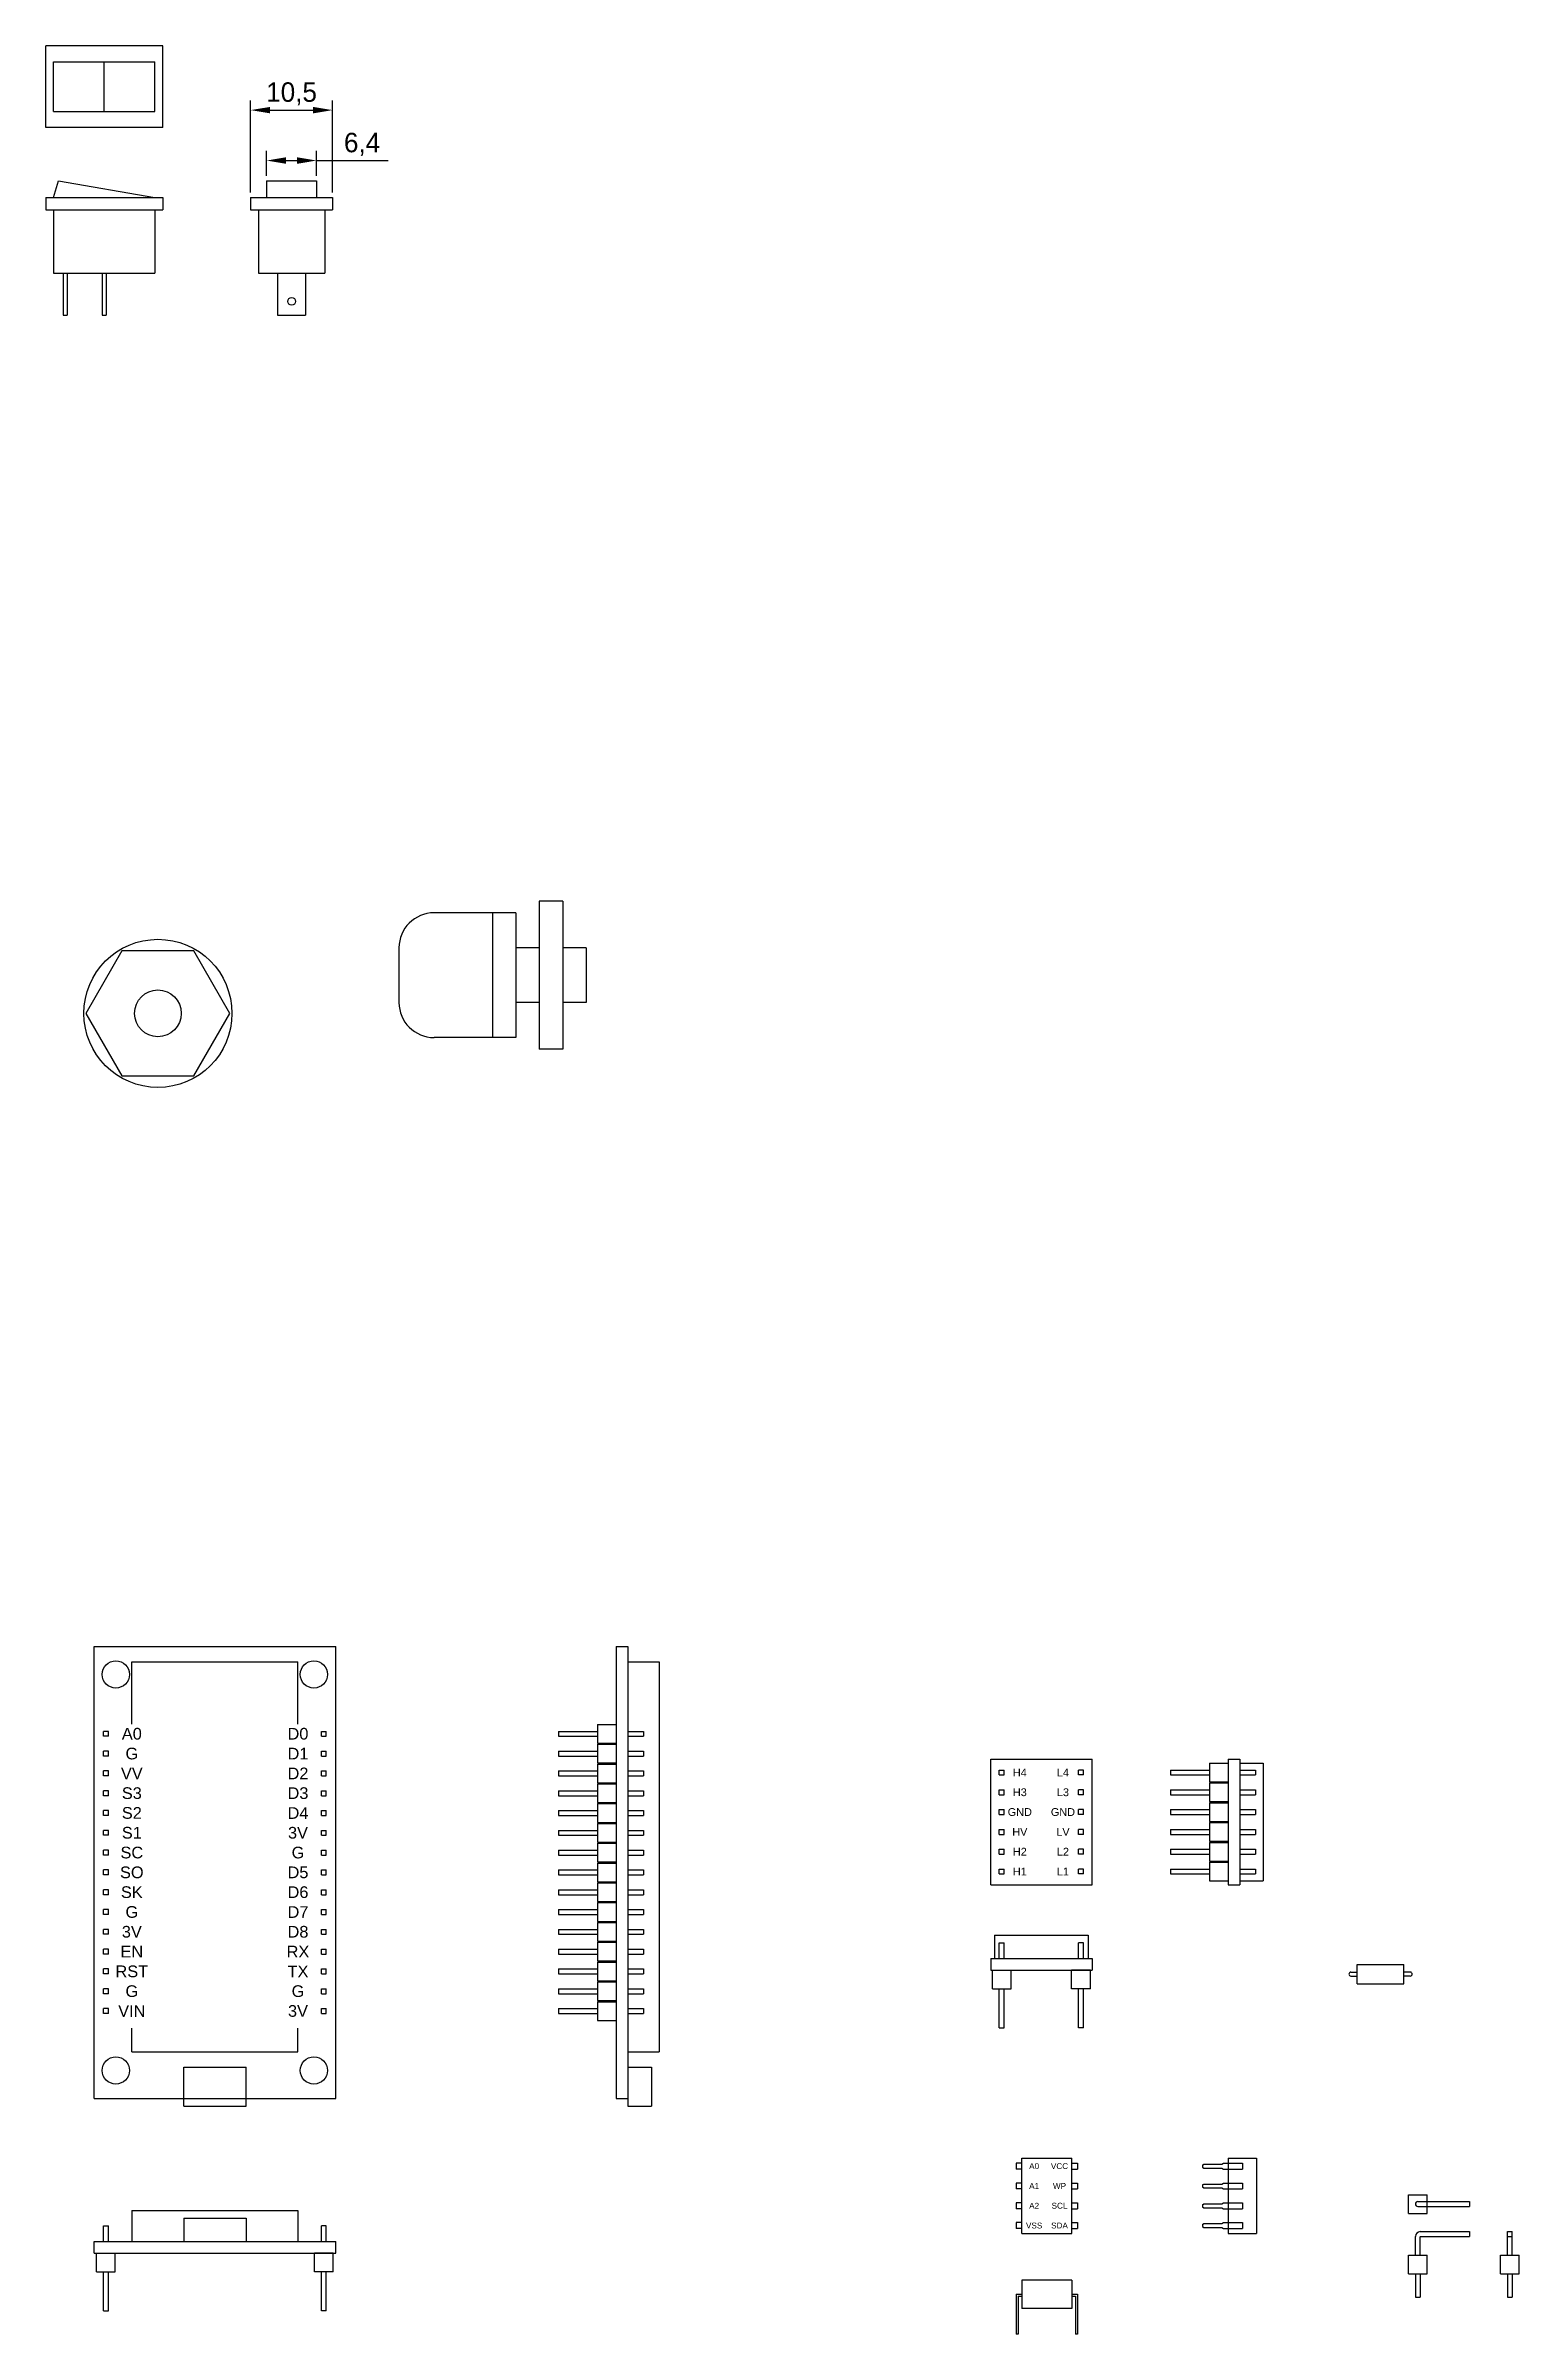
# Model space of a CAD drawing. Header units: millimetres. Extents: x 568 to 6362, y 128 to 2487.
# Drawn here: x 5901.2 to 6090.2, y 2193 to 2486.5 of the extents above; entities that cross this region are included whole.
import ezdxf

# ---------------------------------------------------------------- set-up
doc = ezdxf.new("R2010")
doc.units = ezdxf.units.MM
doc.dimstyles.new('ISO-25', dxfattribs={"dimtxt": 2.5, "dimasz": 2.5, "dimexe": 1.25, "dimexo": 0.625, "dimtad": 1, "dimtxsty": 'Standard', "dimcen": 2.5, "dimadec": 0, "dimazin": 0, "dimtfac": 1, "dimtmove": 0, "dimatfit": 3, "dimfxl": 1, "dimarcsym": 0})

msp = doc.modelspace()

# ---------------------------------------------------------------- texts
at = {"color": 30, "char_height": 1.5, "width": 6, "attachment_point": 5}
for s, insert in [('{\\fArial|b0|i0|c238|p0;A0}', (5912.221, 2269.991)), ('{\\fArial|b0|i0|c238|p0;D0}', (5933.531, 2269.991)), ('{\\fArial|b0|i0|c238|p0;G}', (5912.221, 2267.451)), ('{\\fArial|b0|i0|c238|p0;D1}', (5933.531, 2267.451)), ('{\\fArial|b0|i0|c238|p0;VV}', (5912.221, 2264.911)), ('{\\fArial|b0|i0|c238|p0;D2}', (5933.531, 2264.911)), ('{\\fArial|b0|i0|c238|p0;S3}', (5912.221, 2262.371)), ('{\\fArial|b0|i0|c238|p0;S2}', (5912.221, 2259.831)), ('{\\fArial|b0|i0|c238|p0;D3}', (5933.531, 2262.371)), ('{\\fArial|b0|i0|c238|p0;D4}', (5933.531, 2259.831)), ('{\\fArial|b0|i0|c238|p0;S1}', (5912.221, 2257.291)), ('{\\fArial|b0|i0|c238|p0;3V}', (5933.531, 2257.291)), ('{\\fArial|b0|i0|c238|p0;SC}', (5912.221, 2254.751)), ('{\\fArial|b0|i0|c238|p0;G}', (5933.531, 2254.751)), ('{\\fArial|b0|i0|c238|p0;SO}', (5912.221, 2252.211)), ('{\\fArial|b0|i0|c238|p0;D5}', (5933.531, 2252.211)), ('{\\fArial|b0|i0|c238|p0;SK}', (5912.221, 2249.671)), ('{\\fArial|b0|i0|c238|p0;D6}', (5933.531, 2249.671)), ('{\\fArial|b0|i0|c238|p0;G}', (5912.221, 2247.131)), ('{\\fArial|b0|i0|c238|p0;D7}', (5933.531, 2247.131)), ('{\\fArial|b0|i0|c238|p0;3V}', (5912.221, 2244.591)), ('{\\fArial|b0|i0|c238|p0;D8}', (5933.531, 2244.591)), ('{\\fArial|b0|i0|c238|p0;RST}', (5912.221, 2239.511)), ('{\\fArial|b0|i0|c238|p0;EN}', (5912.221, 2242.051)), ('{\\fArial|b0|i0|c238|p0;TX}', (5933.531, 2239.511)), ('{\\fArial|b0|i0|c238|p0;RX}', (5933.531, 2242.051)), ('{\\fArial|b0|i0|c238|p0;G}', (5912.221, 2236.971)), ('{\\fArial|b0|i0|c238|p0;G}', (5933.531, 2236.971)), ('{\\fArial|b0|i0|c238|p0;VIN}', (5912.221, 2234.431)), ('{\\fArial|b0|i0|c238|p0;3V}', (5933.531, 2234.431))]:
    msp.add_mtext(s, dxfattribs=dict(at, insert=insert))
at = {"color": 40, "char_height": 1, "width": 4, "attachment_point": 5}
for s, insert in [('{\\fArial|b0|i0|c238|p0;H4}', (6026.109, 2265.03)), ('{\\fArial|b0|i0|c238|p0;L4}', (6031.639, 2265.03)), ('{\\fArial|b0|i0|c238|p0;GND}', (6026.109, 2259.95)), ('{\\fArial|b0|i0|c238|p0;H3}', (6026.109, 2262.49)), ('{\\fArial|b0|i0|c238|p0;GND}', (6031.639, 2259.95)), ('{\\fArial|b0|i0|c238|p0;L3}', (6031.639, 2262.49)), ('{\\fArial|b0|i0|c238|p0;HV}', (6026.109, 2257.41)), ('{\\fArial|b0|i0|c238|p0;LV}', (6031.639, 2257.41)), ('{\\fArial|b0|i0|c238|p0;H2}', (6026.109, 2254.87)), ('{\\fArial|b0|i0|c238|p0;L2}', (6031.639, 2254.87)), ('{\\fArial|b0|i0|c238|p0;H1}', (6026.109, 2252.33)), ('{\\fArial|b0|i0|c238|p0;L1}', (6031.639, 2252.33))]:
    msp.add_mtext(s, dxfattribs=dict(at, insert=insert))
at = {"color": 52, "char_height": 0.75, "width": 3.2525, "attachment_point": 5}
for s, insert in [('{\\fArial|b0|i0|c238|p0;A0}', (6027.945, 2214.529)), ('{\\fArial|b0|i0|c238|p0;VCC}', (6031.198, 2214.529)), ('{\\fArial|b0|i0|c238|p0;A1}', (6027.945, 2211.989)), ('{\\fArial|b0|i0|c238|p0;WP}', (6031.198, 2211.989)), ('{\\fArial|b0|i0|c238|p0;A2}', (6027.945, 2209.449)), ('{\\fArial|b0|i0|c238|p0;SCL}', (6031.198, 2209.449)), ('{\\fArial|b0|i0|c238|p0;VSS}', (6027.945, 2206.909)), ('{\\fArial|b0|i0|c238|p0;SDA}', (6031.198, 2206.909))]:
    msp.add_mtext(s, dxfattribs=dict(at, insert=insert))

# ---------------------------------------------------------------- blocks, each defined once
blk = doc.blocks.new('*D180')
at = {"color": 0, "lineweight": -2}
for p, q in [((5927.46, 2467.71), (5927.46, 2479.53)), ((5929.96, 2478.28), (5935.46, 2478.28)), ((5937.96, 2467.71), (5937.96, 2479.53))]:
    blk.add_line(p, q, dxfattribs=at)
at = {"color": 0}
for points in [[(5929.96, 2478.69), (5929.96, 2477.86), (5927.46, 2478.28)], [(5935.46, 2477.86), (5935.46, 2478.69), (5937.96, 2478.28)]]:
    blk.add_solid(points, dxfattribs=at)
at = {"layer": 'Defpoints', "color": 0}
for p in [(5937.96, 2478.28), (5927.46, 2467.08), (5937.96, 2467.08)]:
    blk.add_point(p, dxfattribs=at)
at = {"color": 0, "insert": (5932.71, 2480.36), "char_height": 2.5, "attachment_point": 5}
blk.add_mtext('10,5', dxfattribs=at)
blk = doc.blocks.new('*D181')
at = {"color": 0, "lineweight": -2}
for p, q in [((5929.51, 2469.84), (5929.51, 2473.06)), ((5932.01, 2471.81), (5933.41, 2471.81)), ((5935.91, 2469.84), (5935.91, 2473.06)), ((5935.91, 2471.81), (5945.08, 2471.81))]:
    blk.add_line(p, q, dxfattribs=at)
at = {"color": 0}
for points in [[(5932.01, 2472.23), (5932.01, 2471.39), (5929.51, 2471.81)], [(5933.41, 2471.39), (5933.41, 2472.23), (5935.91, 2471.81)]]:
    blk.add_solid(points, dxfattribs=at)
at = {"layer": 'Defpoints', "color": 0}
for p in [(5935.91, 2471.81), (5929.51, 2469.22), (5935.91, 2469.22)]:
    blk.add_point(p, dxfattribs=at)
at = {"color": 0, "insert": (5941.75, 2473.89), "char_height": 2.5, "attachment_point": 5}
blk.add_mtext('6,4', dxfattribs=at)

# ---------------------------------------------------------------- dimensions: what is measured, and where the dimension line sits
at = {"color": 52}
for base, p1, p2, picture, middle in [((5937.963, 2478.275), (5927.463, 2467.08), (5937.963, 2467.08), '*D180', (5932.713, 2480.359)), ((5935.913, 2471.811), (5929.513, 2469.215), (5935.913, 2469.215), '*D181', (5941.746, 2473.894))]:
    dim = msp.add_linear_dim(base=base, p1=p1, p2=p2, dimstyle='ISO-25', dxfattribs=at)
    dim.commit()
    dim.dimension.update_dxf_attribs({"geometry": picture, "text_midpoint": middle})

# ---------------------------------------------------------------- linework, layer by layer
at = {"color": 52}
for p, q in [((5901.186, 2476.033), (5901.186, 2486.533)), ((5916.186, 2486.533), (5901.186, 2486.533)), ((5916.186, 2476.033), (5916.186, 2486.533)), ((5902.186, 2484.483), (5915.186, 2484.483)), ((5902.186, 2478.083), (5902.186, 2484.483)), ((5908.686, 2478.083), (5908.686, 2484.483)), ((5915.186, 2478.083), (5915.186, 2484.483)), ((5902.186, 2478.083), (5915.186, 2478.083)), ((5916.186, 2476.033), (5901.186, 2476.033)), ((5902.186, 2467.08), (5902.835, 2469.215)), ((5902.835, 2469.215), (5915.186, 2467.08)), ((5929.513, 2469.215), (5935.913, 2469.215)), ((5929.513, 2469.215), (5929.513, 2467.08)), ((5935.913, 2469.215), (5935.913, 2467.08)), ((5901.186, 2467.08), (5916.186, 2467.08)), ((5901.186, 2467.08), (5901.186, 2465.48)), ((5916.186, 2467.08), (5916.186, 2465.48)), ((5927.463, 2467.08), (5937.963, 2467.08)), ((5927.463, 2467.08), (5927.463, 2465.48)), ((5937.963, 2467.08), (5937.963, 2465.48)), ((5901.186, 2465.48), (5916.186, 2465.48)), ((5902.186, 2465.48), (5902.186, 2457.38)), ((5915.186, 2465.48), (5915.186, 2457.38)), ((5927.463, 2465.48), (5937.963, 2465.48)), ((5928.463, 2465.48), (5928.463, 2457.38)), ((5936.963, 2465.48), (5936.963, 2457.38)), ((5902.186, 2457.38), (5915.186, 2457.38)), ((5903.436, 2457.38), (5903.436, 2451.98)), ((5903.936, 2457.38), (5903.936, 2451.98)), ((5908.436, 2457.38), (5908.436, 2451.98)), ((5908.936, 2457.38), (5908.936, 2451.98)), ((5928.463, 2457.38), (5936.963, 2457.38)), ((5930.913, 2457.38), (5930.913, 2451.98)), ((5934.513, 2457.38), (5934.513, 2451.98)), ((5903.436, 2451.98), (5903.936, 2451.98)), ((5908.436, 2451.98), (5908.936, 2451.98)), ((5930.913, 2451.98), (5934.513, 2451.98)), ((6025.637, 2214.904), (6025.637, 2214.154)), ((6026.372, 2214.904), (6025.637, 2214.904)), ((6026.372, 2214.154), (6025.637, 2214.154)), ((6026.372, 2205.889), (6026.372, 2215.549)), ((6026.372, 2215.549), (6032.772, 2215.549)), ((6032.772, 2205.889), (6032.772, 2215.549)), ((6032.772, 2214.904), (6033.507, 2214.904)), ((6032.772, 2214.154), (6033.507, 2214.154)), ((6033.507, 2214.904), (6033.507, 2214.154)), ((6049.526, 2214.654), (6049.726, 2214.779)), ((6049.526, 2214.654), (6049.526, 2214.404)), ((6049.526, 2214.404), (6049.726, 2214.279)), ((6049.726, 2214.779), (6052.026, 2214.779)), ((6049.726, 2214.279), (6052.026, 2214.279)), ((6052.026, 2214.779), (6052.226, 2214.904)), ((6052.026, 2214.279), (6052.226, 2214.154)), ((6052.226, 2214.904), (6054.651, 2214.904)), ((6052.226, 2214.154), (6054.651, 2214.154)), ((6052.826, 2215.549), (6056.476, 2215.549)), ((6052.826, 2215.549), (6052.826, 2205.889)), ((6054.651, 2214.904), (6054.651, 2214.154)), ((6056.476, 2215.549), (6056.476, 2205.889)), ((6025.637, 2212.364), (6025.637, 2211.614)), ((6026.372, 2212.364), (6025.637, 2212.364)), ((6026.372, 2211.614), (6025.637, 2211.614)), ((6032.772, 2212.364), (6033.507, 2212.364)), ((6032.772, 2211.614), (6033.507, 2211.614)), ((6033.507, 2212.364), (6033.507, 2211.614)), ((6049.526, 2212.114), (6049.726, 2212.239)), ((6049.526, 2212.114), (6049.526, 2211.864)), ((6049.526, 2211.864), (6049.726, 2211.739)), ((6049.726, 2212.239), (6052.026, 2212.239)), ((6049.726, 2211.739), (6052.026, 2211.739)), ((6052.026, 2212.239), (6052.226, 2212.364)), ((6052.026, 2211.739), (6052.226, 2211.614)), ((6052.226, 2212.364), (6054.651, 2212.364)), ((6052.226, 2211.614), (6054.651, 2211.614)), ((6054.651, 2212.364), (6054.651, 2211.614)), ((6025.637, 2209.824), (6025.637, 2209.074)), ((6026.372, 2209.824), (6025.637, 2209.824)), ((6026.372, 2209.074), (6025.637, 2209.074)), ((6032.772, 2209.824), (6033.507, 2209.824)), ((6032.772, 2209.074), (6033.507, 2209.074)), ((6033.507, 2209.824), (6033.507, 2209.074)), ((6049.526, 2209.574), (6049.726, 2209.699)), ((6049.526, 2209.574), (6049.526, 2209.324)), ((6049.526, 2209.324), (6049.726, 2209.199)), ((6049.726, 2209.699), (6052.026, 2209.699)), ((6049.726, 2209.199), (6052.026, 2209.199)), ((6052.026, 2209.699), (6052.226, 2209.824)), ((6052.026, 2209.199), (6052.226, 2209.074)), ((6052.226, 2209.824), (6054.651, 2209.824)), ((6052.226, 2209.074), (6054.651, 2209.074)), ((6054.651, 2209.824), (6054.651, 2209.074)), ((6025.637, 2207.284), (6025.637, 2206.534)), ((6026.372, 2207.284), (6025.637, 2207.284)), ((6026.372, 2206.534), (6025.637, 2206.534)), ((6026.372, 2205.889), (6032.772, 2205.889)), ((6032.772, 2207.284), (6033.507, 2207.284)), ((6032.772, 2206.534), (6033.507, 2206.534)), ((6033.507, 2207.284), (6033.507, 2206.534)), ((6049.526, 2207.034), (6049.726, 2207.159)), ((6049.526, 2207.034), (6049.526, 2206.784)), ((6049.526, 2206.784), (6049.726, 2206.659)), ((6049.726, 2207.159), (6052.026, 2207.159)), ((6049.726, 2206.659), (6052.026, 2206.659)), ((6052.026, 2207.159), (6052.226, 2207.284)), ((6052.026, 2206.659), (6052.226, 2206.534)), ((6052.226, 2207.284), (6054.651, 2207.284)), ((6052.226, 2206.534), (6054.651, 2206.534)), ((6052.826, 2205.889), (6056.476, 2205.889)), ((6054.651, 2207.284), (6054.651, 2206.534)), ((6026.372, 2199.92), (6026.372, 2196.27)), ((6032.772, 2199.92), (6026.372, 2199.92)), ((6032.772, 2199.92), (6032.772, 2196.27)), ((6025.637, 2198.095), (6025.637, 2192.97)), ((6025.637, 2198.095), (6026.372, 2198.095)), ((6025.887, 2197.845), (6025.887, 2192.97)), ((6025.887, 2197.845), (6026.372, 2197.845)), ((6032.772, 2196.27), (6026.372, 2196.27)), ((6032.772, 2198.095), (6033.507, 2198.095)), ((6032.772, 2197.845), (6033.257, 2197.845)), ((6033.257, 2197.845), (6033.257, 2192.97)), ((6033.507, 2198.095), (6033.507, 2192.97)), ((6025.887, 2192.97), (6025.637, 2192.97)), ((6033.507, 2192.97), (6033.257, 2192.97))]:
    msp.add_line(p, q, dxfattribs=at)
at = {"color": 221}
for p, q in [((5961.484, 2375.312), (5950.984, 2375.312)), ((5958.484, 2375.312), (5958.484, 2359.312)), ((5961.484, 2375.312), (5961.484, 2359.312)), ((5967.484, 2376.812), (5964.484, 2376.812)), ((5964.484, 2376.812), (5964.484, 2357.812)), ((5967.484, 2376.812), (5967.484, 2357.812)), ((5946.484, 2370.812), (5946.484, 2363.812)), ((5964.484, 2370.812), (5961.484, 2370.812)), ((5970.484, 2370.812), (5967.484, 2370.812)), ((5970.484, 2370.812), (5970.484, 2363.812)), ((5964.484, 2363.812), (5961.484, 2363.812)), ((5970.484, 2363.812), (5967.484, 2363.812)), ((5961.484, 2359.312), (5950.984, 2359.312)), ((5967.484, 2357.812), (5964.484, 2357.812))]:
    msp.add_line(p, q, dxfattribs=at)
at = {"color": 30}
for p, q in [((5907.376, 2223.211), (5907.376, 2281.211)), ((5907.376, 2281.211), (5938.376, 2281.211)), ((5938.376, 2223.211), (5938.376, 2281.211)), ((5974.354, 2281.211), (5975.854, 2281.211)), ((5974.354, 2281.211), (5974.354, 2223.211)), ((5975.854, 2281.211), (5975.854, 2223.211)), ((5912.221, 2279.211), (5933.531, 2279.211)), ((5912.221, 2271.211), (5912.221, 2279.211)), ((5933.531, 2271.211), (5933.531, 2279.211)), ((5975.854, 2279.211), (5979.854, 2279.211)), ((5979.854, 2279.211), (5979.854, 2229.211)), ((5909.221, 2270.306), (5908.591, 2270.306)), ((5908.591, 2269.676), (5908.591, 2270.306)), ((5909.221, 2269.676), (5908.591, 2269.676)), ((5909.221, 2269.676), (5909.221, 2270.306)), ((5936.531, 2269.676), (5936.531, 2270.306)), ((5936.531, 2270.306), (5937.161, 2270.306)), ((5936.531, 2269.676), (5937.161, 2269.676)), ((5937.161, 2269.676), (5937.161, 2270.306)), ((5966.954, 2270.306), (5966.954, 2269.676)), ((5966.954, 2270.306), (5971.954, 2270.306)), ((5966.954, 2269.676), (5971.954, 2269.676)), ((5971.954, 2271.191), (5971.954, 2268.791)), ((5971.954, 2271.191), (5974.354, 2271.191)), ((5975.854, 2270.306), (5977.854, 2270.306)), ((5975.854, 2269.676), (5977.854, 2269.676)), ((5977.854, 2270.306), (5977.854, 2269.676)), ((5909.221, 2267.766), (5908.591, 2267.766)), ((5908.591, 2267.136), (5908.591, 2267.766)), ((5909.221, 2267.136), (5908.591, 2267.136)), ((5909.221, 2267.136), (5909.221, 2267.766)), ((5936.531, 2267.136), (5936.531, 2267.766)), ((5936.531, 2267.766), (5937.161, 2267.766)), ((5936.531, 2267.136), (5937.161, 2267.136)), ((5937.161, 2267.136), (5937.161, 2267.766)), ((5966.954, 2267.766), (5966.954, 2267.136)), ((5966.954, 2267.766), (5971.954, 2267.766)), ((5966.954, 2267.136), (5971.954, 2267.136)), ((5971.954, 2268.791), (5974.354, 2268.791)), ((5971.954, 2268.651), (5971.954, 2266.251)), ((5971.954, 2268.651), (5974.354, 2268.651)), ((5975.854, 2267.766), (5977.854, 2267.766)), ((5975.854, 2267.136), (5977.854, 2267.136)), ((5977.854, 2267.766), (5977.854, 2267.136)), ((5909.221, 2265.226), (5908.591, 2265.226)), ((5908.591, 2264.596), (5908.591, 2265.226)), ((5909.221, 2264.596), (5908.591, 2264.596)), ((5909.221, 2264.596), (5909.221, 2265.226)), ((5936.531, 2264.596), (5936.531, 2265.226)), ((5936.531, 2265.226), (5937.161, 2265.226)), ((5936.531, 2264.596), (5937.161, 2264.596)), ((5937.161, 2264.596), (5937.161, 2265.226)), ((5966.954, 2265.226), (5966.954, 2264.596)), ((5966.954, 2265.226), (5971.954, 2265.226)), ((5966.954, 2264.596), (5971.954, 2264.596)), ((5971.954, 2266.251), (5974.354, 2266.251)), ((5971.954, 2266.111), (5971.954, 2263.711)), ((5971.954, 2266.111), (5974.354, 2266.111)), ((5971.954, 2263.711), (5974.354, 2263.711)), ((5971.954, 2263.571), (5971.954, 2261.171)), ((5971.954, 2263.571), (5974.354, 2263.571)), ((5975.854, 2265.226), (5977.854, 2265.226)), ((5975.854, 2264.596), (5977.854, 2264.596)), ((5977.854, 2265.226), (5977.854, 2264.596)), ((5909.221, 2262.686), (5908.591, 2262.686)), ((5908.591, 2262.056), (5908.591, 2262.686)), ((5909.221, 2262.056), (5908.591, 2262.056)), ((5909.221, 2262.056), (5909.221, 2262.686)), ((5936.531, 2262.056), (5936.531, 2262.686)), ((5936.531, 2262.686), (5937.161, 2262.686)), ((5936.531, 2262.056), (5937.161, 2262.056)), ((5937.161, 2262.056), (5937.161, 2262.686)), ((5966.954, 2262.686), (5966.954, 2262.056)), ((5966.954, 2262.686), (5971.954, 2262.686)), ((5966.954, 2262.056), (5971.954, 2262.056)), ((5971.954, 2261.171), (5974.354, 2261.171)), ((5971.954, 2261.031), (5971.954, 2258.631)), ((5971.954, 2261.031), (5974.354, 2261.031)), ((5975.854, 2262.686), (5977.854, 2262.686)), ((5975.854, 2262.056), (5977.854, 2262.056)), ((5977.854, 2262.686), (5977.854, 2262.056)), ((5909.221, 2260.146), (5908.591, 2260.146)), ((5908.591, 2259.516), (5908.591, 2260.146)), ((5909.221, 2259.516), (5908.591, 2259.516)), ((5909.221, 2257.606), (5908.591, 2257.606)), ((5908.591, 2256.976), (5908.591, 2257.606)), ((5909.221, 2259.516), (5909.221, 2260.146)), ((5909.221, 2256.976), (5909.221, 2257.606)), ((5936.531, 2259.516), (5936.531, 2260.146)), ((5936.531, 2260.146), (5937.161, 2260.146)), ((5936.531, 2259.516), (5937.161, 2259.516)), ((5936.531, 2256.976), (5936.531, 2257.606)), ((5936.531, 2257.606), (5937.161, 2257.606)), ((5937.161, 2259.516), (5937.161, 2260.146)), ((5937.161, 2256.976), (5937.161, 2257.606)), ((5966.954, 2260.146), (5966.954, 2259.516)), ((5966.954, 2260.146), (5971.954, 2260.146)), ((5966.954, 2259.516), (5971.954, 2259.516)), ((5966.954, 2257.606), (5966.954, 2256.976)), ((5966.954, 2257.606), (5971.954, 2257.606)), ((5971.954, 2258.631), (5974.354, 2258.631)), ((5971.954, 2258.491), (5971.954, 2256.091)), ((5971.954, 2258.491), (5974.354, 2258.491)), ((5975.854, 2260.146), (5977.854, 2260.146)), ((5975.854, 2259.516), (5977.854, 2259.516)), ((5975.854, 2257.606), (5977.854, 2257.606)), ((5977.854, 2260.146), (5977.854, 2259.516)), ((5977.854, 2257.606), (5977.854, 2256.976)), ((5909.221, 2256.976), (5908.591, 2256.976)), ((5909.221, 2255.066), (5908.591, 2255.066)), ((5908.591, 2254.436), (5908.591, 2255.066)), ((5909.221, 2254.436), (5909.221, 2255.066)), ((5936.531, 2256.976), (5937.161, 2256.976)), ((5936.531, 2254.436), (5936.531, 2255.066)), ((5936.531, 2255.066), (5937.161, 2255.066)), ((5937.161, 2254.436), (5937.161, 2255.066)), ((5966.954, 2256.976), (5971.954, 2256.976)), ((5966.954, 2255.066), (5966.954, 2254.436)), ((5966.954, 2255.066), (5971.954, 2255.066)), ((5971.954, 2256.091), (5974.354, 2256.091)), ((5971.954, 2255.951), (5971.954, 2253.551)), ((5971.954, 2255.951), (5974.354, 2255.951)), ((5975.854, 2256.976), (5977.854, 2256.976)), ((5975.854, 2255.066), (5977.854, 2255.066)), ((5977.854, 2255.066), (5977.854, 2254.436)), ((5909.221, 2254.436), (5908.591, 2254.436)), ((5909.221, 2252.526), (5908.591, 2252.526)), ((5908.591, 2251.896), (5908.591, 2252.526)), ((5909.221, 2251.896), (5908.591, 2251.896)), ((5909.221, 2251.896), (5909.221, 2252.526)), ((5936.531, 2254.436), (5937.161, 2254.436)), ((5936.531, 2251.896), (5936.531, 2252.526)), ((5936.531, 2252.526), (5937.161, 2252.526)), ((5936.531, 2251.896), (5937.161, 2251.896)), ((5937.161, 2251.896), (5937.161, 2252.526)), ((5966.954, 2254.436), (5971.954, 2254.436)), ((5966.954, 2252.526), (5966.954, 2251.896)), ((5966.954, 2252.526), (5971.954, 2252.526)), ((5966.954, 2251.896), (5971.954, 2251.896)), ((5971.954, 2253.551), (5974.354, 2253.551)), ((5971.954, 2253.411), (5971.954, 2251.011)), ((5971.954, 2253.411), (5974.354, 2253.411)), ((5975.854, 2254.436), (5977.854, 2254.436)), ((5975.854, 2252.526), (5977.854, 2252.526)), ((5975.854, 2251.896), (5977.854, 2251.896)), ((5977.854, 2252.526), (5977.854, 2251.896)), ((5909.221, 2249.986), (5908.591, 2249.986)), ((5908.591, 2249.356), (5908.591, 2249.986)), ((5909.221, 2249.356), (5908.591, 2249.356)), ((5909.221, 2249.356), (5909.221, 2249.986)), ((5936.531, 2249.356), (5936.531, 2249.986)), ((5936.531, 2249.986), (5937.161, 2249.986)), ((5936.531, 2249.356), (5937.161, 2249.356)), ((5937.161, 2249.356), (5937.161, 2249.986)), ((5966.954, 2249.986), (5966.954, 2249.356)), ((5966.954, 2249.986), (5971.954, 2249.986)), ((5966.954, 2249.356), (5971.954, 2249.356)), ((5971.954, 2251.011), (5974.354, 2251.011)), ((5971.954, 2250.871), (5971.954, 2248.471)), ((5971.954, 2250.871), (5974.354, 2250.871)), ((5975.854, 2249.986), (5977.854, 2249.986)), ((5975.854, 2249.356), (5977.854, 2249.356)), ((5977.854, 2249.986), (5977.854, 2249.356)), ((5909.221, 2247.446), (5908.591, 2247.446)), ((5908.591, 2246.816), (5908.591, 2247.446)), ((5909.221, 2246.816), (5908.591, 2246.816)), ((5909.221, 2246.816), (5909.221, 2247.446)), ((5936.531, 2246.816), (5936.531, 2247.446)), ((5936.531, 2247.446), (5937.161, 2247.446)), ((5936.531, 2246.816), (5937.161, 2246.816)), ((5937.161, 2246.816), (5937.161, 2247.446)), ((5966.954, 2247.446), (5966.954, 2246.816)), ((5966.954, 2247.446), (5971.954, 2247.446)), ((5966.954, 2246.816), (5971.954, 2246.816)), ((5971.954, 2248.471), (5974.354, 2248.471)), ((5971.954, 2248.331), (5971.954, 2245.931)), ((5971.954, 2248.331), (5974.354, 2248.331)), ((5971.954, 2245.931), (5974.354, 2245.931)), ((5971.954, 2245.791), (5971.954, 2243.391)), ((5971.954, 2245.791), (5974.354, 2245.791)), ((5975.854, 2247.446), (5977.854, 2247.446)), ((5975.854, 2246.816), (5977.854, 2246.816)), ((5977.854, 2247.446), (5977.854, 2246.816)), ((5909.221, 2244.906), (5908.591, 2244.906)), ((5908.591, 2244.276), (5908.591, 2244.906)), ((5909.221, 2244.276), (5908.591, 2244.276)), ((5909.221, 2244.276), (5909.221, 2244.906)), ((5936.531, 2244.276), (5936.531, 2244.906)), ((5936.531, 2244.906), (5937.161, 2244.906)), ((5936.531, 2244.276), (5937.161, 2244.276)), ((5937.161, 2244.276), (5937.161, 2244.906)), ((5966.954, 2244.906), (5966.954, 2244.276)), ((5966.954, 2244.906), (5971.954, 2244.906)), ((5966.954, 2244.276), (5971.954, 2244.276)), ((5971.954, 2243.391), (5974.354, 2243.391)), ((5971.954, 2243.251), (5971.954, 2240.851)), ((5971.954, 2243.251), (5974.354, 2243.251)), ((5975.854, 2244.906), (5977.854, 2244.906)), ((5975.854, 2244.276), (5977.854, 2244.276)), ((5977.854, 2244.906), (5977.854, 2244.276)), ((5909.221, 2242.366), (5908.591, 2242.366)), ((5908.591, 2241.736), (5908.591, 2242.366)), ((5909.221, 2241.736), (5908.591, 2241.736)), ((5909.221, 2241.736), (5909.221, 2242.366)), ((5936.531, 2241.736), (5936.531, 2242.366)), ((5936.531, 2242.366), (5937.161, 2242.366)), ((5936.531, 2241.736), (5937.161, 2241.736)), ((5937.161, 2241.736), (5937.161, 2242.366)), ((5966.954, 2242.366), (5966.954, 2241.736)), ((5966.954, 2242.366), (5971.954, 2242.366)), ((5966.954, 2241.736), (5971.954, 2241.736)), ((5971.954, 2240.851), (5974.354, 2240.851)), ((5971.954, 2240.711), (5971.954, 2238.311)), ((5971.954, 2240.711), (5974.354, 2240.711)), ((5975.854, 2242.366), (5977.854, 2242.366)), ((5975.854, 2241.736), (5977.854, 2241.736)), ((5977.854, 2242.366), (5977.854, 2241.736)), ((5909.221, 2239.826), (5908.591, 2239.826)), ((5908.591, 2239.196), (5908.591, 2239.826)), ((5909.221, 2239.196), (5908.591, 2239.196)), ((5909.221, 2237.286), (5908.591, 2237.286)), ((5908.591, 2236.656), (5908.591, 2237.286)), ((5909.221, 2239.196), (5909.221, 2239.826)), ((5909.221, 2236.656), (5909.221, 2237.286)), ((5936.531, 2239.196), (5936.531, 2239.826)), ((5936.531, 2239.826), (5937.161, 2239.826)), ((5936.531, 2239.196), (5937.161, 2239.196)), ((5936.531, 2236.656), (5936.531, 2237.286)), ((5936.531, 2237.286), (5937.161, 2237.286)), ((5937.161, 2239.196), (5937.161, 2239.826)), ((5937.161, 2236.656), (5937.161, 2237.286)), ((5966.954, 2239.826), (5966.954, 2239.196)), ((5966.954, 2239.826), (5971.954, 2239.826)), ((5966.954, 2239.196), (5971.954, 2239.196)), ((5966.954, 2237.286), (5966.954, 2236.656)), ((5966.954, 2237.286), (5971.954, 2237.286)), ((5971.954, 2238.311), (5974.354, 2238.311)), ((5971.954, 2238.171), (5971.954, 2235.771)), ((5971.954, 2238.171), (5974.354, 2238.171)), ((5975.854, 2239.826), (5977.854, 2239.826)), ((5975.854, 2239.196), (5977.854, 2239.196)), ((5975.854, 2237.286), (5977.854, 2237.286)), ((5977.854, 2239.826), (5977.854, 2239.196)), ((5977.854, 2237.286), (5977.854, 2236.656)), ((5909.221, 2236.656), (5908.591, 2236.656)), ((5909.221, 2234.746), (5908.591, 2234.746)), ((5908.591, 2234.116), (5908.591, 2234.746)), ((5909.221, 2234.116), (5908.591, 2234.116)), ((5909.221, 2234.116), (5909.221, 2234.746)), ((5936.531, 2236.656), (5937.161, 2236.656)), ((5936.531, 2234.116), (5936.531, 2234.746)), ((5936.531, 2234.746), (5937.161, 2234.746)), ((5936.531, 2234.116), (5937.161, 2234.116)), ((5937.161, 2234.116), (5937.161, 2234.746)), ((5966.954, 2236.656), (5971.954, 2236.656)), ((5966.954, 2234.746), (5966.954, 2234.116)), ((5966.954, 2234.746), (5971.954, 2234.746)), ((5966.954, 2234.116), (5971.954, 2234.116)), ((5971.954, 2235.771), (5974.354, 2235.771)), ((5971.954, 2235.631), (5971.954, 2233.231)), ((5971.954, 2235.631), (5974.354, 2235.631)), ((5975.854, 2236.656), (5977.854, 2236.656)), ((5975.854, 2234.746), (5977.854, 2234.746)), ((5975.854, 2234.116), (5977.854, 2234.116)), ((5977.854, 2234.746), (5977.854, 2234.116)), ((5912.221, 2229.211), (5912.221, 2232.211)), ((5933.531, 2229.211), (5933.531, 2232.211)), ((5971.954, 2233.231), (5974.354, 2233.231)), ((5912.221, 2229.211), (5933.531, 2229.211)), ((5975.854, 2229.211), (5979.854, 2229.211)), ((5918.876, 2222.211), (5918.876, 2227.211)), ((5918.876, 2227.211), (5926.876, 2227.211)), ((5926.876, 2222.211), (5926.876, 2227.211)), ((5975.854, 2227.211), (5978.854, 2227.211)), ((5975.854, 2227.211), (5975.854, 2222.211)), ((5978.854, 2227.211), (5978.854, 2222.211)), ((5907.376, 2223.211), (5938.376, 2223.211)), ((5974.354, 2223.211), (5975.854, 2223.211)), ((5918.876, 2222.211), (5926.876, 2222.211)), ((5975.854, 2222.211), (5978.854, 2222.211)), ((5912.221, 2208.859), (5933.531, 2208.859)), ((5912.221, 2208.859), (5912.221, 2204.859)), ((5918.876, 2207.859), (5918.876, 2204.859)), ((5918.876, 2207.859), (5926.876, 2207.859)), ((5926.876, 2207.859), (5926.876, 2204.859)), ((5933.531, 2208.859), (5933.531, 2204.859)), ((5907.376, 2204.859), (5938.376, 2204.859)), ((5907.376, 2203.359), (5907.376, 2204.859)), ((5908.591, 2206.859), (5909.221, 2206.859)), ((5908.591, 2204.859), (5908.591, 2206.859)), ((5909.221, 2204.859), (5909.221, 2206.859)), ((5937.161, 2206.859), (5936.531, 2206.859)), ((5936.531, 2204.859), (5936.531, 2206.859)), ((5937.161, 2204.859), (5937.161, 2206.859)), ((5938.376, 2203.359), (5938.376, 2204.859)), ((5907.376, 2203.359), (5938.376, 2203.359)), ((5907.706, 2200.959), (5907.706, 2203.359)), ((5907.706, 2203.359), (5910.106, 2203.359)), ((5910.106, 2200.959), (5910.106, 2203.359)), ((5935.646, 2200.959), (5935.646, 2203.359)), ((5938.046, 2203.359), (5935.646, 2203.359)), ((5938.046, 2200.959), (5938.046, 2203.359)), ((5907.706, 2200.959), (5910.106, 2200.959)), ((5908.591, 2195.959), (5908.591, 2200.959)), ((5909.221, 2195.959), (5909.221, 2200.959)), ((5938.046, 2200.959), (5935.646, 2200.959)), ((5936.531, 2195.959), (5936.531, 2200.959)), ((5937.161, 2195.959), (5937.161, 2200.959)), ((5908.591, 2195.959), (5909.221, 2195.959)), ((5937.161, 2195.959), (5936.531, 2195.959))]:
    msp.add_line(p, q, dxfattribs=at)
at = {"color": 40}
for p, q in [((6022.374, 2250.63), (6022.374, 2266.73)), ((6022.374, 2266.73), (6035.374, 2266.73)), ((6035.374, 2250.63), (6035.374, 2266.73)), ((6052.826, 2266.73), (6052.826, 2250.63)), ((6052.826, 2266.73), (6054.326, 2266.73)), ((6054.326, 2266.73), (6054.326, 2250.63)), ((6023.479, 2264.715), (6023.479, 2265.345)), ((6023.479, 2265.345), (6024.109, 2265.345)), ((6023.479, 2264.715), (6024.109, 2264.715)), ((6024.109, 2264.715), (6024.109, 2265.345)), ((6034.269, 2265.345), (6033.639, 2265.345)), ((6033.639, 2264.715), (6033.639, 2265.345)), ((6034.269, 2264.715), (6033.639, 2264.715)), ((6034.269, 2264.715), (6034.269, 2265.345)), ((6045.426, 2265.345), (6045.426, 2264.715)), ((6045.426, 2265.345), (6050.426, 2265.345)), ((6045.426, 2264.715), (6050.426, 2264.715)), ((6050.426, 2266.23), (6050.426, 2263.83)), ((6050.426, 2266.23), (6052.826, 2266.23)), ((6050.426, 2263.83), (6052.826, 2263.83)), ((6050.426, 2263.69), (6050.426, 2261.29)), ((6050.426, 2263.69), (6052.826, 2263.69)), ((6054.326, 2266.23), (6057.326, 2266.23)), ((6054.326, 2265.345), (6056.326, 2265.345)), ((6054.326, 2264.715), (6056.326, 2264.715)), ((6056.326, 2265.345), (6056.326, 2264.715)), ((6057.326, 2266.23), (6057.326, 2251.13)), ((6023.479, 2262.175), (6023.479, 2262.805)), ((6023.479, 2262.805), (6024.109, 2262.805)), ((6023.479, 2262.175), (6024.109, 2262.175)), ((6024.109, 2262.175), (6024.109, 2262.805)), ((6034.269, 2262.805), (6033.639, 2262.805)), ((6033.639, 2262.175), (6033.639, 2262.805)), ((6034.269, 2262.175), (6033.639, 2262.175)), ((6034.269, 2262.175), (6034.269, 2262.805)), ((6045.426, 2262.805), (6045.426, 2262.175)), ((6045.426, 2262.805), (6050.426, 2262.805)), ((6045.426, 2262.175), (6050.426, 2262.175)), ((6050.426, 2261.29), (6052.826, 2261.29)), ((6050.426, 2261.15), (6050.426, 2258.75)), ((6050.426, 2261.15), (6052.826, 2261.15)), ((6054.326, 2262.805), (6056.326, 2262.805)), ((6054.326, 2262.175), (6056.326, 2262.175)), ((6056.326, 2262.805), (6056.326, 2262.175)), ((6023.479, 2259.635), (6023.479, 2260.265)), ((6023.479, 2260.265), (6024.109, 2260.265)), ((6023.479, 2259.635), (6024.109, 2259.635)), ((6023.479, 2257.095), (6023.479, 2257.725)), ((6023.479, 2257.725), (6024.109, 2257.725)), ((6024.109, 2259.635), (6024.109, 2260.265)), ((6024.109, 2257.095), (6024.109, 2257.725)), ((6034.269, 2260.265), (6033.639, 2260.265)), ((6033.639, 2259.635), (6033.639, 2260.265)), ((6034.269, 2259.635), (6033.639, 2259.635)), ((6034.269, 2257.725), (6033.639, 2257.725)), ((6033.639, 2257.095), (6033.639, 2257.725)), ((6034.269, 2259.635), (6034.269, 2260.265)), ((6034.269, 2257.095), (6034.269, 2257.725)), ((6045.426, 2260.265), (6045.426, 2259.635)), ((6045.426, 2260.265), (6050.426, 2260.265)), ((6045.426, 2259.635), (6050.426, 2259.635)), ((6045.426, 2257.725), (6045.426, 2257.095)), ((6045.426, 2257.725), (6050.426, 2257.725)), ((6050.426, 2258.75), (6052.826, 2258.75)), ((6050.426, 2258.61), (6050.426, 2256.21)), ((6050.426, 2258.61), (6052.826, 2258.61)), ((6054.326, 2260.265), (6056.326, 2260.265)), ((6054.326, 2259.635), (6056.326, 2259.635)), ((6054.326, 2257.725), (6056.326, 2257.725)), ((6056.326, 2260.265), (6056.326, 2259.635)), ((6056.326, 2257.725), (6056.326, 2257.095)), ((6023.479, 2257.095), (6024.109, 2257.095)), ((6023.479, 2254.555), (6023.479, 2255.185)), ((6023.479, 2255.185), (6024.109, 2255.185)), ((6024.109, 2254.555), (6024.109, 2255.185)), ((6034.269, 2257.095), (6033.639, 2257.095)), ((6034.269, 2255.185), (6033.639, 2255.185)), ((6033.639, 2254.555), (6033.639, 2255.185)), ((6034.269, 2254.555), (6034.269, 2255.185)), ((6045.426, 2257.095), (6050.426, 2257.095)), ((6045.426, 2255.185), (6045.426, 2254.555)), ((6045.426, 2255.185), (6050.426, 2255.185)), ((6050.426, 2256.21), (6052.826, 2256.21)), ((6050.426, 2256.07), (6050.426, 2253.67)), ((6050.426, 2256.07), (6052.826, 2256.07)), ((6054.326, 2257.095), (6056.326, 2257.095)), ((6054.326, 2255.185), (6056.326, 2255.185)), ((6056.326, 2255.185), (6056.326, 2254.555)), ((6023.479, 2254.555), (6024.109, 2254.555)), ((6023.479, 2252.015), (6023.479, 2252.645)), ((6023.479, 2252.645), (6024.109, 2252.645)), ((6023.479, 2252.015), (6024.109, 2252.015)), ((6024.109, 2252.015), (6024.109, 2252.645)), ((6034.269, 2254.555), (6033.639, 2254.555)), ((6034.269, 2252.645), (6033.639, 2252.645)), ((6033.639, 2252.015), (6033.639, 2252.645)), ((6034.269, 2252.015), (6033.639, 2252.015)), ((6034.269, 2252.015), (6034.269, 2252.645)), ((6045.426, 2254.555), (6050.426, 2254.555)), ((6045.426, 2252.645), (6045.426, 2252.015)), ((6045.426, 2252.645), (6050.426, 2252.645)), ((6045.426, 2252.015), (6050.426, 2252.015)), ((6050.426, 2253.67), (6052.826, 2253.67)), ((6050.426, 2253.53), (6050.426, 2251.13)), ((6050.426, 2253.53), (6052.826, 2253.53)), ((6054.326, 2254.555), (6056.326, 2254.555)), ((6054.326, 2252.645), (6056.326, 2252.645)), ((6054.326, 2252.015), (6056.326, 2252.015)), ((6056.326, 2252.645), (6056.326, 2252.015)), ((6022.374, 2250.63), (6035.374, 2250.63)), ((6050.426, 2251.13), (6052.826, 2251.13)), ((6052.826, 2250.63), (6054.326, 2250.63)), ((6054.326, 2251.13), (6057.326, 2251.13)), ((6022.874, 2244.175), (6034.874, 2244.175)), ((6022.874, 2244.175), (6022.874, 2241.175)), ((6023.479, 2243.175), (6024.109, 2243.175)), ((6023.479, 2241.175), (6023.479, 2243.175)), ((6024.109, 2241.175), (6024.109, 2243.175)), ((6034.269, 2243.175), (6033.639, 2243.175)), ((6033.639, 2241.175), (6033.639, 2243.175)), ((6034.269, 2241.175), (6034.269, 2243.175)), ((6034.874, 2244.175), (6034.874, 2241.175)), ((6022.374, 2241.175), (6022.374, 2239.675)), ((6022.374, 2241.175), (6035.374, 2241.175)), ((6035.374, 2241.175), (6035.374, 2239.675)), ((6022.374, 2239.675), (6035.374, 2239.675)), ((6022.594, 2237.275), (6022.594, 2239.675)), ((6022.594, 2239.675), (6024.994, 2239.675)), ((6022.594, 2237.275), (6024.994, 2237.275)), ((6023.479, 2232.275), (6023.479, 2237.275)), ((6024.109, 2232.275), (6024.109, 2237.275)), ((6024.994, 2237.275), (6024.994, 2239.675)), ((6032.754, 2237.275), (6032.754, 2239.675)), ((6035.154, 2239.675), (6032.754, 2239.675)), ((6035.154, 2237.275), (6032.754, 2237.275)), ((6033.639, 2232.275), (6033.639, 2237.275)), ((6034.269, 2232.275), (6034.269, 2237.275)), ((6035.154, 2237.275), (6035.154, 2239.675)), ((6023.479, 2232.275), (6024.109, 2232.275)), ((6034.269, 2232.275), (6033.639, 2232.275))]:
    msp.add_line(p, q, dxfattribs=at)
at = {"color": 191}
for p, q in [((6069.371, 2237.917), (6069.371, 2240.417)), ((6069.371, 2240.417), (6075.371, 2240.417)), ((6075.371, 2237.917), (6075.371, 2240.417)), ((6068.561, 2239.417), (6069.371, 2239.417)), ((6068.561, 2238.917), (6069.371, 2238.917)), ((6069.371, 2237.917), (6075.371, 2237.917)), ((6076.181, 2239.417), (6075.371, 2239.417)), ((6076.181, 2238.917), (6075.371, 2238.917))]:
    msp.add_line(p, q, dxfattribs=at)
at = {"color": 72}
for p, q in [((6075.949, 2208.471), (6075.949, 2210.871)), ((6075.949, 2210.871), (6078.349, 2210.871)), ((6078.349, 2208.471), (6078.349, 2210.871)), ((6075.949, 2208.471), (6078.349, 2208.471)), ((6077.149, 2209.986), (6083.764, 2209.986)), ((6077.149, 2209.356), (6083.764, 2209.356)), ((6083.764, 2209.986), (6083.764, 2209.356)), ((6076.834, 2203.132), (6076.834, 2205.502)), ((6077.464, 2206.132), (6083.764, 2206.132)), ((6077.464, 2203.132), (6077.464, 2205.458)), ((6077.509, 2205.502), (6083.764, 2205.502)), ((6083.764, 2206.132), (6083.764, 2205.502)), ((6088.642, 2206.132), (6089.272, 2206.132)), ((6088.642, 2203.132), (6088.642, 2206.132)), ((6088.642, 2205.502), (6089.272, 2205.502)), ((6089.272, 2203.132), (6089.272, 2206.132)), ((6075.949, 2200.732), (6075.949, 2203.132)), ((6075.949, 2203.132), (6078.349, 2203.132)), ((6078.349, 2200.732), (6078.349, 2203.132)), ((6087.757, 2200.732), (6087.757, 2203.132)), ((6087.757, 2203.132), (6090.157, 2203.132)), ((6090.157, 2200.732), (6090.157, 2203.132)), ((6075.949, 2200.732), (6078.349, 2200.732)), ((6076.834, 2200.732), (6076.834, 2197.732)), ((6077.464, 2200.732), (6077.464, 2197.732)), ((6087.757, 2200.732), (6090.157, 2200.732)), ((6088.642, 2200.732), (6088.642, 2197.732)), ((6089.272, 2200.732), (6089.272, 2197.732)), ((6076.834, 2197.732), (6077.464, 2197.732)), ((6088.642, 2197.732), (6089.272, 2197.732))]:
    msp.add_line(p, q, dxfattribs=at)
at = {"color": 221}
msp.add_lwpolyline([(5920.187, 2354.411), (5924.806, 2362.411), (5920.187, 2370.411), (5910.95, 2370.411), (5906.331, 2362.411), (5910.95, 2354.411)], close=True, dxfattribs=at)
at = {"color": 52}
msp.add_circle((5932.713, 2453.748), 0.5, dxfattribs=at)
at = {"color": 221}
for radius in [9.5, 3]:
    msp.add_circle((5915.568, 2362.411), radius, dxfattribs=at)
at = {"color": 30}
for centre in [(5910.176, 2277.611), (5935.576, 2277.611), (5910.176, 2226.811), (5935.576, 2226.811)]:
    msp.add_circle(centre, 1.75, dxfattribs=at)
at = {"color": 221}
for centre, start, end in [((5950.984, 2370.812), 90, 180), ((5950.984, 2363.812), 180, 270)]:
    msp.add_arc(centre, 4.5, start, end, dxfattribs=at)
at = {"color": 191}
for centre, start, end in [((6068.561, 2239.167), 90, 270), ((6076.181, 2239.167), 270, 90)]:
    msp.add_arc(centre, 0.25, start, end, dxfattribs=at)
at = {"color": 72}
for centre, radius, end in [((6077.149, 2209.671), 0.315, 270), ((6077.464, 2205.502), 0.63, 180), ((6077.509, 2205.458), 0.0444, 180)]:
    msp.add_arc(centre, radius, 90, end, dxfattribs=at)

msp.set_redraw_order([(e.dxf.handle, doc.entitydb.next_handle()) for e in msp.query("TEXT MTEXT ATTDEF DIMENSION ARC_DIMENSION")])  # texts and dimensions are drawn at this point

doc.saveas('drawing.dxf')
